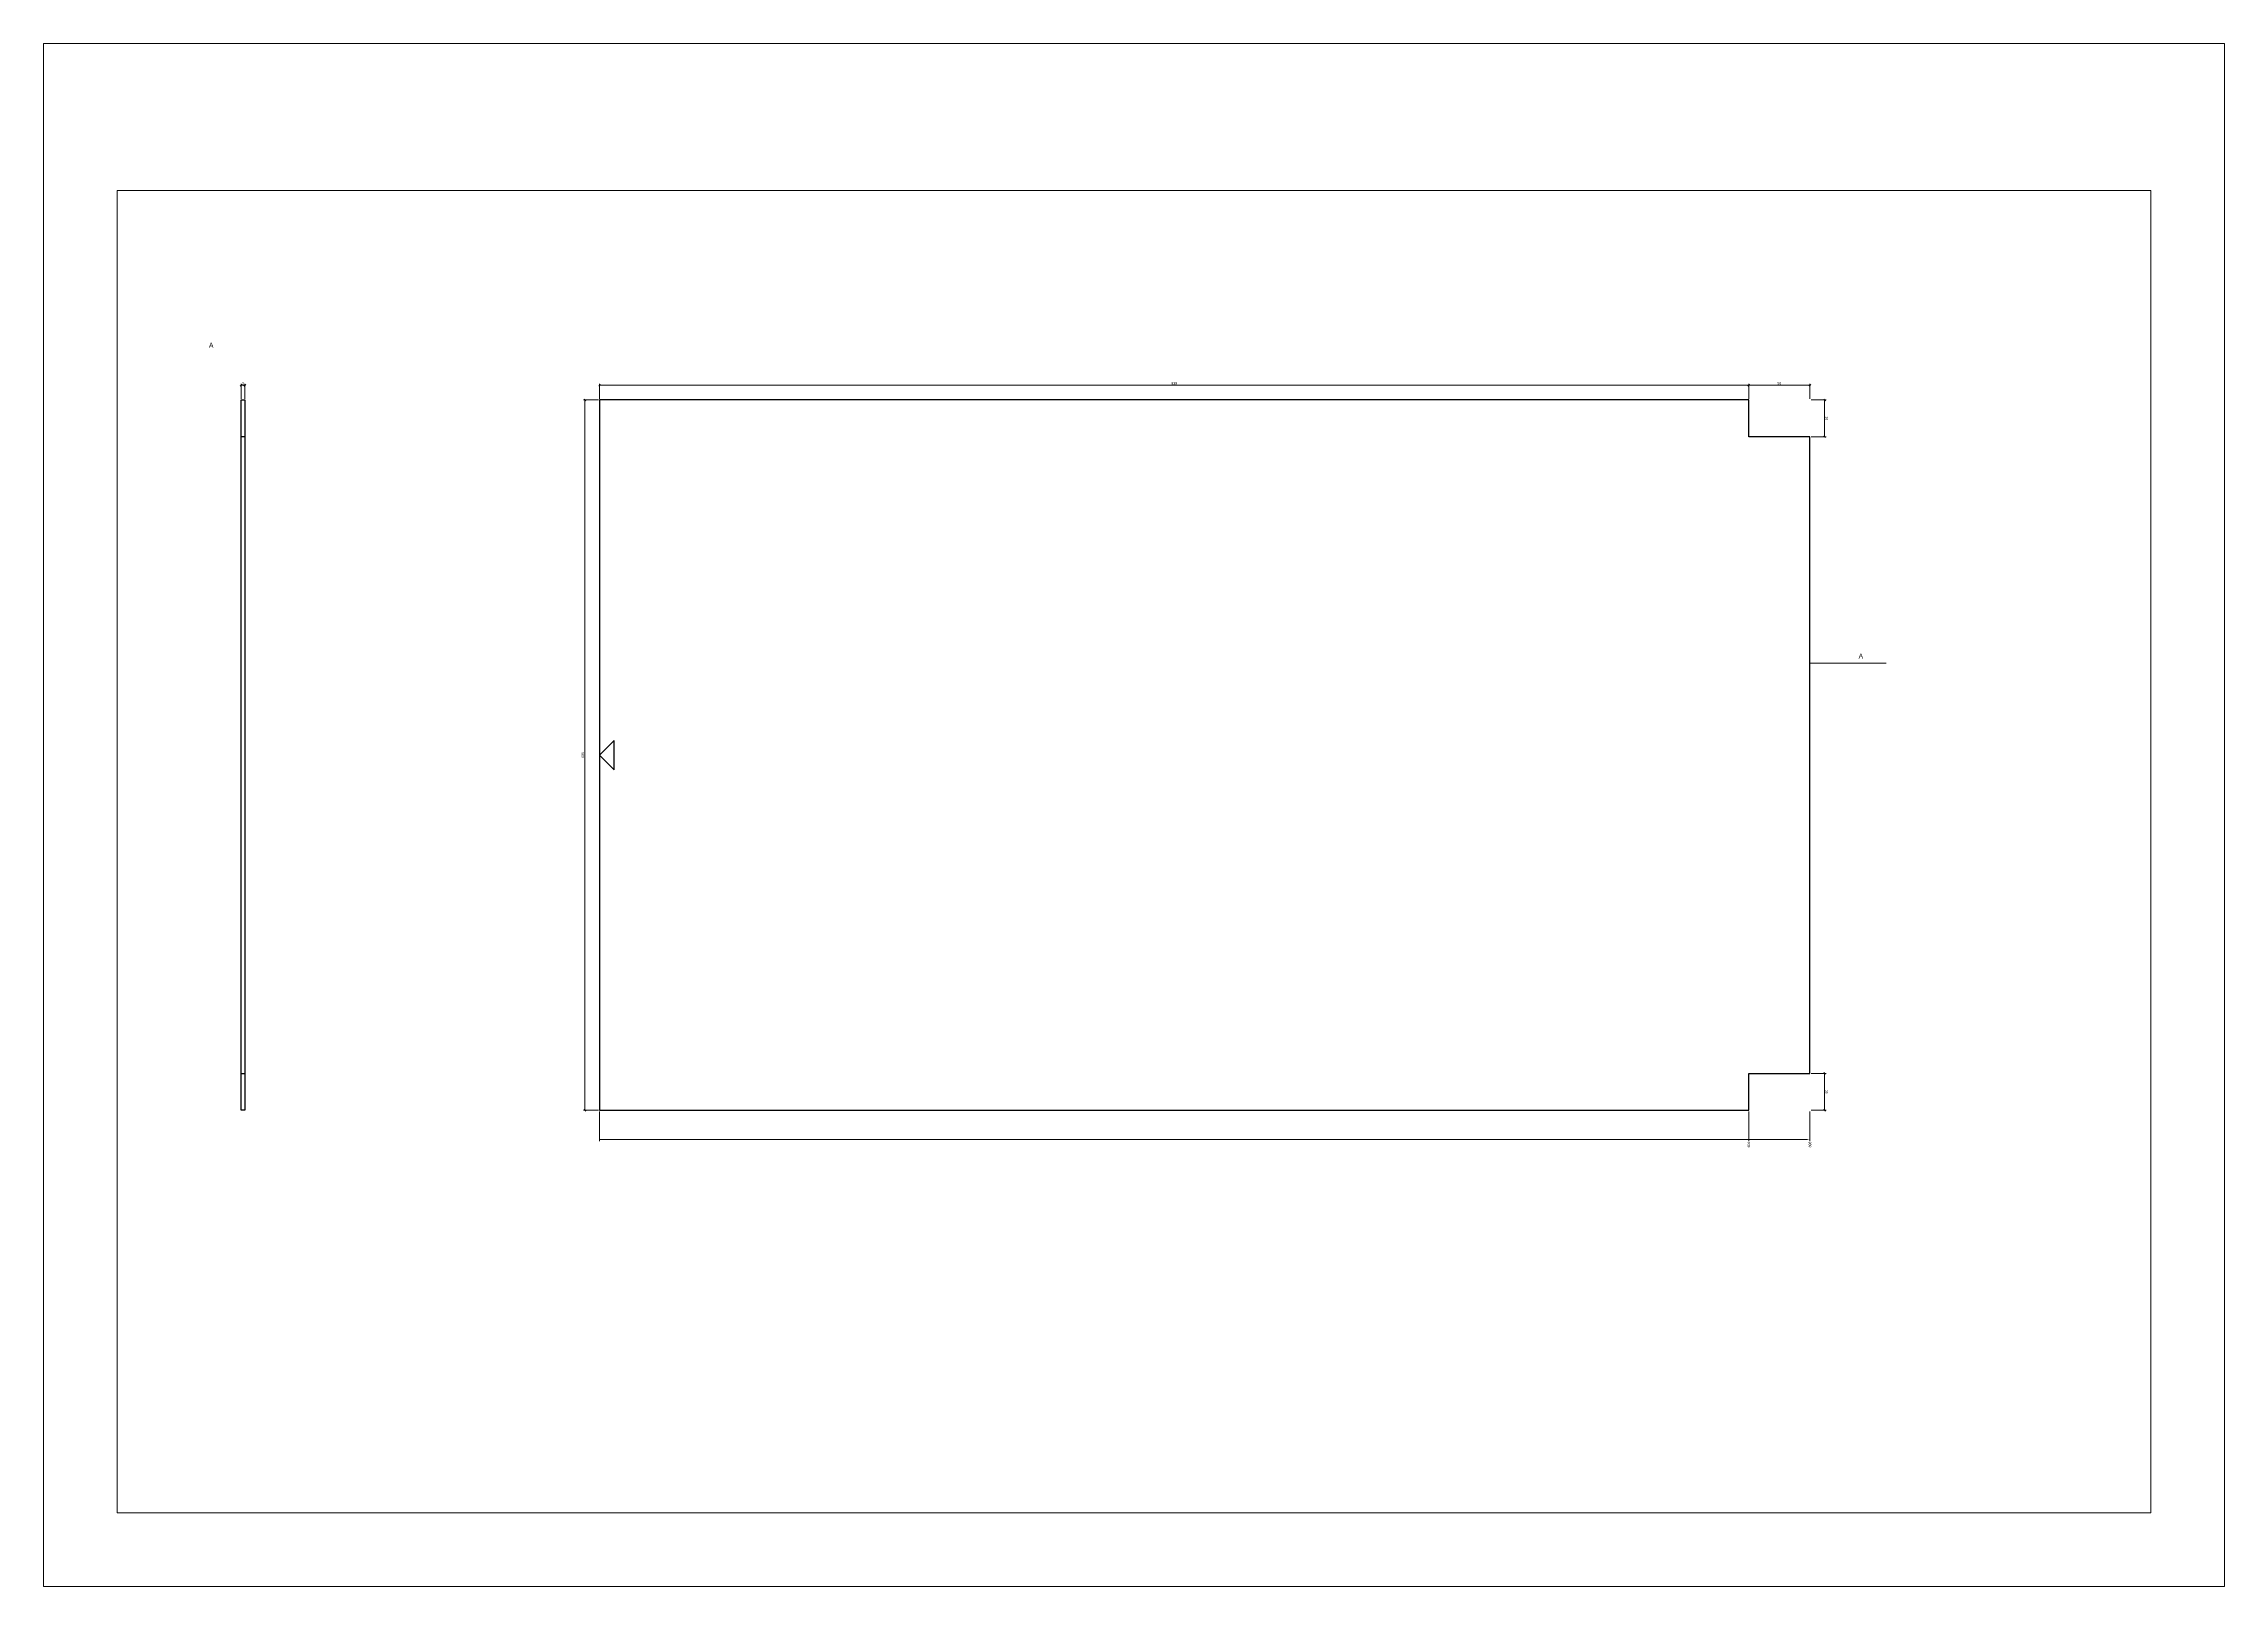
# Paper-space layout 'Cabinet back' of a CAD drawing. Header units: millimetres. Extents: x -5 to 1777, y -5 to 1255.
import ezdxf

# ---------------------------------------------------------------- set-up
doc = ezdxf.new("R2010")
doc.units = ezdxf.units.MM
doc.layers.get('0').update_dxf_attribs({"true_color": 0xc2c2ced6})
doc.layers.add('New project_cabinet-001_Cabinet back_View from above', color=1, linetype='Continuous', true_color=0xc2ff0000)
doc.layers.add('New project_cabinet-001_Cabinet back_View from right', color=1, linetype='Continuous', true_color=0xc2ff0000)
doc.layers.add('TitleBlock', color=7, linetype='Continuous')
doc.styles.add('Blum_Dimension', font='arial.ttf', dxfattribs={"height": 2})
doc.styles.add('Blum_ViewInfo', font='arial.ttf', dxfattribs={"height": 4})
doc.dimstyles.new('Blum_Chain', dxfattribs={"dimtxt": 2, "dimasz": 2, "dimexe": 1.25, "dimexo": 1, "dimtad": 0, "dimjust": 4, "dimtih": 1, "dimtoh": 1, "dimtxsty": 'Blum_Dimension', "dimblk1": 'DOTSMALL', "dimsah": 1, "dimcen": 2, "dimadec": 0, "dimazin": 2, "dimtfac": 1, "dimtix": 1, "dimtmove": 0, "dimatfit": 3, "dimldrblk": 'OBLIQUE', "dimfxl": 1, "dimlwd": 5, "dimlwe": 5, "dimarcsym": 0})
doc.dimstyles.new('Blum_Default', dxfattribs={"dimtxt": 2, "dimasz": 1.5, "dimexe": 1.25, "dimexo": 1, "dimtad": 1, "dimtxsty": 'Blum_Dimension', "dimblk": 'OBLIQUE', "dimcen": 2, "dimadec": 0, "dimazin": 2, "dimtfac": 1, "dimtix": 1, "dimtmove": 0, "dimatfit": 3, "dimfxl": 1, "dimlwd": 5, "dimlwe": 5, "dimarcsym": 0})
doc.dimstyles.new('Blum_ViewInfo', dxfattribs={"dimtxt": 4, "dimasz": 3, "dimexe": 1.25, "dimexo": 1, "dimtad": 1, "dimtxsty": 'Blum_ViewInfo', "dimblk": 'OBLIQUE', "dimcen": 0.09, "dimadec": 0, "dimazin": 2, "dimtfac": 1, "dimtofl": 0, "dimtmove": 0, "dimatfit": 2, "dimfxl": 1, "dimlwd": 20, "dimlwe": 20, "dimarcsym": 0})

# ---------------------------------------------------------------- blocks, each defined once
blk = doc.blocks.new('TitleBlock_Cabinet back')
at = {"layer": 'TitleBlock', "lineweight": 0}
for points in [[(-0.79, -0.79, 0), (-0.79, 209.21, 0), (296.21, 209.21, 0), (296.21, -0.79, 0)], [(9.21, 9.21, 0), (9.21, 189.21, 0), (286.21, 189.21, 0), (286.21, 9.21, 0)]]:
    blk.add_polyline3d(points, close=True, dxfattribs=at)
blk = doc.blocks.new('_Oblique')
at = {"color": 0, "linetype": 'ByBlock', "lineweight": -2}
blk.add_line((-0.5, -0.5), (0.5, 0.5), dxfattribs=at)
blk = doc.blocks.new('*D457')
at = {"layer": 'Defpoints', "color": 0, "lineweight": 0}
for p in [(156.6, 964.2), (159.6, 976.2), (159.6, 964.2)]:
    blk.add_point(p, dxfattribs=at)
at = {"layer": 'New project_cabinet-001_Cabinet back_View from right', "color": 0, "lineweight": 5}
for p, q in [((156.6, 965.2), (156.6, 977.4)), ((156.6, 976.2), (159.6, 976.2)), ((159.6, 965.2), (159.6, 977.4))]:
    blk.add_line(p, q, dxfattribs=at)
at = {"layer": 'New project_cabinet-001_Cabinet back_View from right', "color": 0, "lineweight": 5, "xscale": 1.5, "yscale": 1.5, "zscale": 1.5, "rotation": 180}
blk.add_blockref('_Oblique', (156.6, 976.2), dxfattribs=at)
at = {"layer": 'New project_cabinet-001_Cabinet back_View from right', "color": 0, "lineweight": 5, "xscale": 1.5, "yscale": 1.5, "zscale": 1.5}
blk.add_blockref('_Oblique', (159.6, 976.2), dxfattribs=at)
at = {"layer": 'New project_cabinet-001_Cabinet back_View from right', "color": 0, "lineweight": 0, "insert": (158.1, 977.8), "char_height": 2, "attachment_point": 5, "style": 'Blum_Dimension'}
blk.add_mtext('3', dxfattribs=at)
blk = doc.blocks.new('Blum_Trinagle_Outline')
blk.add_lwpolyline([(0, 0), (2, 2), (-2, 2)], close=True)
blk = doc.blocks.new('_DotSmall')
at = {"color": 0, "linetype": 'ByBlock', "const_width": 0.5}
blk.add_lwpolyline([(-0.0625, 0, 1), (0.0625, 0, 1)], format="xyb", close=True, dxfattribs=at)
blk = doc.blocks.new('*D460')
at = {"layer": 'Defpoints', "color": 0, "lineweight": 0}
for p in [(449.6, 384.2), (1388.6, 384.2), (1388.6, 360.2)]:
    blk.add_point(p, dxfattribs=at)
at = {"layer": 'New project_cabinet-001_Cabinet back_View from above', "color": 0, "lineweight": 5}
for p, q in [((449.6, 383.2), (449.6, 358.9)), ((1388.6, 383.2), (1388.6, 358.9)), ((449.6, 360.2), (1386.6, 360.2))]:
    blk.add_line(p, q, dxfattribs=at)
at = {"layer": 'New project_cabinet-001_Cabinet back_View from above', "color": 0, "lineweight": 0}
blk.add_solid([(1386.6, 359.9), (1386.6, 360.5), (1388.6, 360.2)], dxfattribs=at)
at = {"layer": 'New project_cabinet-001_Cabinet back_View from above', "color": 0, "lineweight": 5, "xscale": 2, "yscale": 2, "zscale": 2, "rotation": 180}
blk.add_blockref('_DotSmall', (449.6, 360.2), dxfattribs=at)
at = {"layer": 'New project_cabinet-001_Cabinet back_View from above', "color": 0, "lineweight": 0, "insert": (1388.6, 356.1), "char_height": 2, "attachment_point": 5, "rotation": 270, "style": 'Blum_Dimension'}
blk.add_mtext('939', dxfattribs=at)
blk = doc.blocks.new('*D463')
at = {"layer": 'Defpoints', "color": 0, "lineweight": 0}
for p in [(449.6, 384.2), (1438.6, 384.2), (1438.6, 360.2)]:
    blk.add_point(p, dxfattribs=at)
at = {"layer": 'New project_cabinet-001_Cabinet back_View from above', "color": 0, "lineweight": 5}
for p, q in [((449.6, 383.2), (449.6, 358.9)), ((1438.6, 383.2), (1438.6, 358.9)), ((449.6, 360.2), (1436.6, 360.2))]:
    blk.add_line(p, q, dxfattribs=at)
at = {"layer": 'New project_cabinet-001_Cabinet back_View from above', "color": 0, "lineweight": 0}
blk.add_solid([(1436.6, 359.9), (1436.6, 360.5), (1438.6, 360.2)], dxfattribs=at)
at = {"layer": 'New project_cabinet-001_Cabinet back_View from above', "color": 0, "lineweight": 5, "xscale": 2, "yscale": 2, "zscale": 2, "rotation": 180}
blk.add_blockref('_DotSmall', (449.6, 360.2), dxfattribs=at)
at = {"layer": 'New project_cabinet-001_Cabinet back_View from above', "color": 0, "lineweight": 0, "insert": (1438.6, 356.1), "char_height": 2, "attachment_point": 5, "rotation": 270, "style": 'Blum_Dimension'}
blk.add_mtext('989', dxfattribs=at)
blk = doc.blocks.new('*D466')
at = {"layer": 'Defpoints', "color": 0, "lineweight": 0}
for p in [(1438.6, 414.2), (1450.6, 414.2), (1438.6, 384.2)]:
    blk.add_point(p, dxfattribs=at)
at = {"layer": 'New project_cabinet-001_Cabinet back_View from above', "color": 0, "lineweight": 5}
for p, q in [((1439.6, 414.2), (1451.8, 414.2)), ((1450.6, 384.2), (1450.6, 414.2)), ((1439.6, 384.2), (1451.8, 384.2))]:
    blk.add_line(p, q, dxfattribs=at)
at = {"layer": 'New project_cabinet-001_Cabinet back_View from above', "color": 0, "lineweight": 5, "xscale": 1.5, "yscale": 1.5, "zscale": 1.5}
for p, rotation in [((1450.6, 414.2), 90), ((1450.6, 384.2), 270)]:
    blk.add_blockref('_Oblique', p, dxfattribs=dict(at, rotation=rotation))
at = {"layer": 'New project_cabinet-001_Cabinet back_View from above', "color": 0, "lineweight": 0, "insert": (1452.2, 399.2), "char_height": 2, "attachment_point": 5, "rotation": 270, "style": 'Blum_Dimension'}
blk.add_mtext('30', dxfattribs=at)
blk = doc.blocks.new('*D469')
at = {"layer": 'Defpoints', "color": 0, "lineweight": 0}
for p in [(1438.6, 964.2), (1450.6, 964.2), (1438.6, 934.2)]:
    blk.add_point(p, dxfattribs=at)
at = {"layer": 'New project_cabinet-001_Cabinet back_View from above', "color": 0, "lineweight": 5}
for p, q in [((1439.6, 964.2), (1451.8, 964.2)), ((1450.6, 934.2), (1450.6, 964.2)), ((1439.6, 934.2), (1451.8, 934.2))]:
    blk.add_line(p, q, dxfattribs=at)
at = {"layer": 'New project_cabinet-001_Cabinet back_View from above', "color": 0, "lineweight": 5, "xscale": 1.5, "yscale": 1.5, "zscale": 1.5}
for p, rotation in [((1450.6, 964.2), 90), ((1450.6, 934.2), 270)]:
    blk.add_blockref('_Oblique', p, dxfattribs=dict(at, rotation=rotation))
at = {"layer": 'New project_cabinet-001_Cabinet back_View from above', "color": 0, "lineweight": 0, "insert": (1452.2, 949.2), "char_height": 2, "attachment_point": 5, "rotation": 270, "style": 'Blum_Dimension'}
blk.add_mtext('30', dxfattribs=at)
blk = doc.blocks.new('*D472')
at = {"layer": 'Defpoints', "color": 0, "lineweight": 0}
for p in [(449.6, 964.2), (1388.6, 976.2), (1388.6, 964.2)]:
    blk.add_point(p, dxfattribs=at)
at = {"layer": 'New project_cabinet-001_Cabinet back_View from above', "color": 0, "lineweight": 5}
for p, q in [((449.6, 965.2), (449.6, 977.4)), ((449.6, 976.2), (1388.6, 976.2)), ((1388.6, 965.2), (1388.6, 977.4))]:
    blk.add_line(p, q, dxfattribs=at)
at = {"layer": 'New project_cabinet-001_Cabinet back_View from above', "color": 0, "lineweight": 5, "xscale": 1.5, "yscale": 1.5, "zscale": 1.5, "rotation": 180}
blk.add_blockref('_Oblique', (449.6, 976.2), dxfattribs=at)
at = {"layer": 'New project_cabinet-001_Cabinet back_View from above', "color": 0, "lineweight": 5, "xscale": 1.5, "yscale": 1.5, "zscale": 1.5}
blk.add_blockref('_Oblique', (1388.6, 976.2), dxfattribs=at)
at = {"layer": 'New project_cabinet-001_Cabinet back_View from above', "color": 0, "lineweight": 0, "insert": (919.1, 977.8), "char_height": 2, "attachment_point": 5, "style": 'Blum_Dimension'}
blk.add_mtext('939', dxfattribs=at)
blk = doc.blocks.new('*D475')
at = {"layer": 'Defpoints', "color": 0, "lineweight": 0}
for p in [(1388.6, 964.2), (1438.6, 976.2), (1438.6, 964.2)]:
    blk.add_point(p, dxfattribs=at)
at = {"layer": 'New project_cabinet-001_Cabinet back_View from above', "color": 0, "lineweight": 5}
for p, q in [((1388.6, 965.2), (1388.6, 977.4)), ((1388.6, 976.2), (1438.6, 976.2)), ((1438.6, 965.2), (1438.6, 977.4))]:
    blk.add_line(p, q, dxfattribs=at)
at = {"layer": 'New project_cabinet-001_Cabinet back_View from above', "color": 0, "lineweight": 5, "xscale": 1.5, "yscale": 1.5, "zscale": 1.5, "rotation": 180}
blk.add_blockref('_Oblique', (1388.6, 976.2), dxfattribs=at)
at = {"layer": 'New project_cabinet-001_Cabinet back_View from above', "color": 0, "lineweight": 5, "xscale": 1.5, "yscale": 1.5, "zscale": 1.5}
blk.add_blockref('_Oblique', (1438.6, 976.2), dxfattribs=at)
at = {"layer": 'New project_cabinet-001_Cabinet back_View from above', "color": 0, "lineweight": 0, "insert": (1413.6, 977.8), "char_height": 2, "attachment_point": 5, "style": 'Blum_Dimension'}
blk.add_mtext('50', dxfattribs=at)
blk = doc.blocks.new('*D478')
at = {"layer": 'Defpoints', "color": 0, "lineweight": 0}
for p in [(437.6, 964.2), (449.6, 964.2), (449.6, 384.2)]:
    blk.add_point(p, dxfattribs=at)
at = {"layer": 'New project_cabinet-001_Cabinet back_View from above', "color": 0, "lineweight": 5}
for p, q in [((448.6, 964.2), (436.3, 964.2)), ((437.6, 384.2), (437.6, 964.2)), ((448.6, 384.2), (436.3, 384.2))]:
    blk.add_line(p, q, dxfattribs=at)
at = {"layer": 'New project_cabinet-001_Cabinet back_View from above', "color": 0, "lineweight": 5, "xscale": 1.5, "yscale": 1.5, "zscale": 1.5}
for p, rotation in [((437.6, 964.2), 90), ((437.6, 384.2), 270)]:
    blk.add_blockref('_Oblique', p, dxfattribs=dict(at, rotation=rotation))
at = {"layer": 'New project_cabinet-001_Cabinet back_View from above', "color": 0, "lineweight": 0, "insert": (435.9, 674.2), "char_height": 2, "attachment_point": 5, "rotation": 270, "style": 'Blum_Dimension'}
blk.add_mtext('580', dxfattribs=at)

psp = doc.layouts.new('Cabinet back')

# ---------------------------------------------------------------- linework, layer by layer
at = {"linetype": 'Continuous', "lineweight": 30}
for p, q in [((156.568, 934.193), (156.568, 964.193)), ((156.568, 964.193), (159.568, 964.193)), ((159.568, 964.193), (159.568, 934.193)), ((1388.568, 964.193), (449.568, 964.193)), ((449.568, 964.193), (449.568, 384.193)), ((1388.568, 934.193), (1388.568, 964.193)), ((156.568, 414.193), (156.568, 934.193)), ((159.568, 934.193), (156.568, 934.193)), ((159.568, 934.193), (159.568, 414.193)), ((1438.568, 934.193), (1388.568, 934.193)), ((1438.568, 414.193), (1438.568, 934.193)), ((156.568, 414.193), (159.568, 414.193)), ((156.568, 384.193), (156.568, 414.193)), ((159.568, 414.193), (159.568, 384.193)), ((1388.568, 384.193), (1388.568, 414.193)), ((1388.568, 414.193), (1438.568, 414.193)), ((159.568, 384.193), (156.568, 384.193)), ((449.568, 384.193), (1388.568, 384.193))]:
    psp.add_line(p, q, dxfattribs=at)

# ---------------------------------------------------------------- block references
at = {"lineweight": 0, "xscale": 6, "yscale": 6, "zscale": 6}
psp.add_blockref('TitleBlock_Cabinet back', (0, 0), dxfattribs=at)
at = {"layer": 'New project_cabinet-001_Cabinet back_View from above', "lineweight": 0, "xscale": 6, "yscale": 6, "zscale": 6, "rotation": 270}
psp.add_blockref('Blum_Trinagle_Outline', (449.568, 674.193), dxfattribs=at)

# ---------------------------------------------------------------- texts
at = {"lineweight": 0, "char_height": 4, "attachment_point": 7, "style": 'Blum_ViewInfo'}
for insert in [(130.318, 1006.943), (1478.318, 752.983)]:
    psp.add_mtext('A', dxfattribs=dict(at, insert=insert))

# ---------------------------------------------------------------- dimensions: what is measured, and where the dimension line sits
at = {"layer": 'New project_cabinet-001_Cabinet back_View from above', "lineweight": 0}
for base, p1, p2, override, picture, middle in [((437.568, 964.193), (449.568, 384.193), (449.568, 964.193), {"dimscale": 0, "dimtad": 4}, '*D478', (435.922, 674.193)), ((1450.568, 964.193), (1438.568, 934.193), (1438.568, 964.193), {"dimscale": 0}, '*D469', (1452.215, 949.193)), ((1450.568, 414.193), (1438.568, 384.193), (1438.568, 414.193), {"dimscale": 0}, '*D466', (1452.215, 399.193))]:
    dim = psp.add_linear_dim(base=base, p1=p1, p2=p2, angle=90, dimstyle='Blum_Default', override=override, dxfattribs=at)
    dim.commit()
    dim.dimension.update_dxf_attribs({"geometry": picture, "text_midpoint": middle})
for base, p1, p2, dimstyle, picture, middle in [((1388.568, 976.193), (449.568, 964.193), (1388.568, 964.193), 'Blum_Default', '*D472', (919.068, 977.84)), ((1438.568, 976.193), (1388.568, 964.193), (1438.568, 964.193), 'Blum_Default', '*D475', (1413.568, 977.839)), ((1388.568, 360.193), (449.568, 384.193), (1388.568, 384.193), 'Blum_Chain', '*D460', (1388.568, 356.107)), ((1438.568, 360.193), (449.568, 384.193), (1438.568, 384.193), 'Blum_Chain', '*D463', (1438.568, 356.107))]:
    dim = psp.add_linear_dim(base=base, p1=p1, p2=p2, dimstyle=dimstyle, override={"dimscale": 0}, dxfattribs=at)
    dim.commit()
    dim.dimension.update_dxf_attribs({"geometry": picture, "text_midpoint": middle})
at = {"layer": 'New project_cabinet-001_Cabinet back_View from right', "lineweight": 0}
dim = psp.add_linear_dim(base=(159.568, 976.193), p1=(156.568, 964.193), p2=(159.568, 964.193), dimstyle='Blum_Default', override={"dimscale": 0}, dxfattribs=at)
dim.commit()
dim.dimension.update_dxf_attribs({"geometry": '*D457', "text_midpoint": (158.068, 977.84)})

# ---------------------------------------------------------------- leaders
at = {"lineweight": 0}
psp.add_leader([(1438.568, 749.233), (1500.73, 749.233)], dimstyle='Blum_ViewInfo', override={"dimscale": 0}, dxfattribs=at)

doc.saveas('drawing.dxf')
